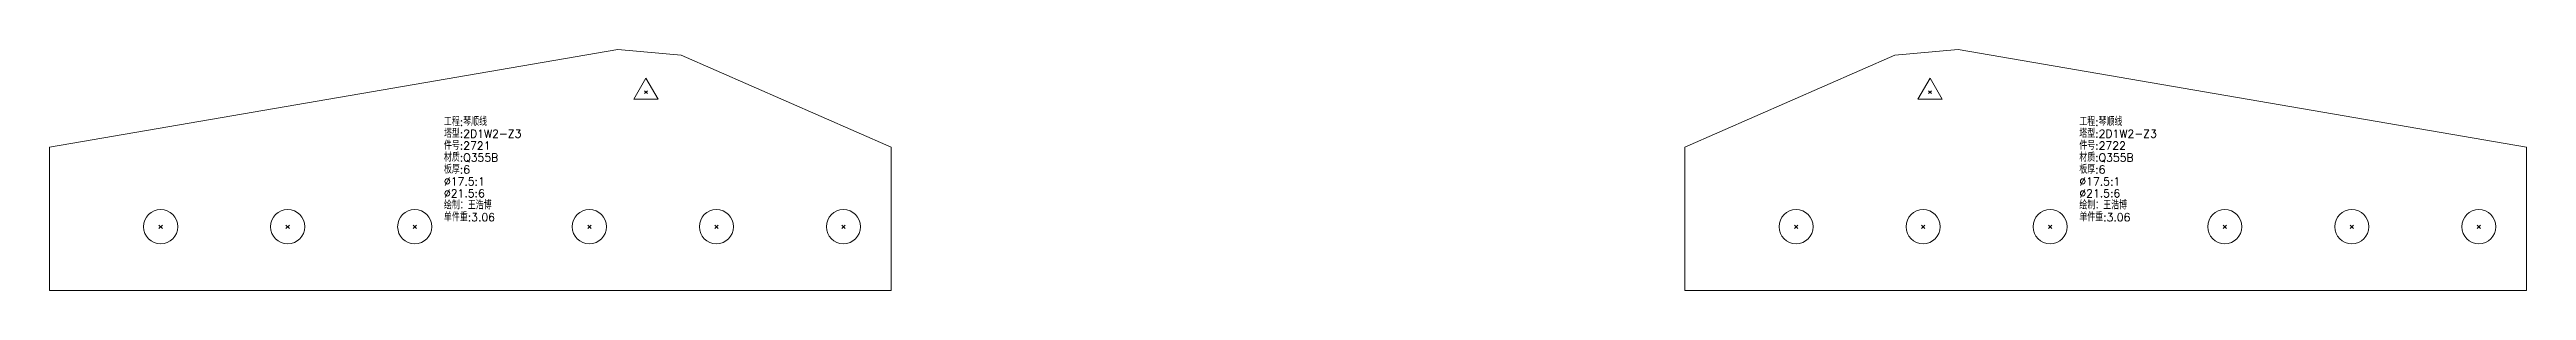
# Model space of a CAD drawing. Extents: x -580 to 8755, y 0 to 14723.
# Drawn here: x 1272 to 2832, y 3027 to 3179 of the extents above; entities that cross this region are included whole.
import ezdxf
from ezdxf.enums import TextEntityAlignment as Align

# ---------------------------------------------------------------- set-up
doc = ezdxf.new("R2010")
doc.units = 0
doc.header["$MEASUREMENT"] = 0
doc.layers.add('1', color=7, linetype='CONTINUOUS', lineweight=25)
doc.styles.get("Standard").update_dxf_attribs({"font": 'simplex.shx', "width": 0.7, "height": 3, "bigfont": 'gbhzfs.shx'})

msp = doc.modelspace()

# ---------------------------------------------------------------- texts
at = {"layer": '1', "color": 7, "linetype": 'Continuous', "lineweight": 18}
for s, p in [('工程:琴顺线', (1520.86581, 3129.30709)), ('工程:琴顺线', (2550.86581, 3129.30709)), ('件号:2721', (1520.86581, 3114.30709)), ('塔型:2D1W2-Z3', (1520.86581, 3121.80709)), ('件号:2722', (2550.86581, 3114.30709)), ('塔型:2D1W2-Z3', (2550.86581, 3121.80709)), ('材质:Q355B', (1520.86581, 3106.80709)), ('板厚:6', (1520.86581, 3099.30709)), ('材质:Q355B', (2550.86581, 3106.80709)), ('板厚:6', (2550.86581, 3099.30709)), ('%%c17.5:1', (1520.86581, 3091.80709)), ('%%c21.5:6', (1520.86581, 3084.30709)), ('%%c17.5:1', (2550.86581, 3091.80709)), ('%%c21.5:6', (2550.86581, 3084.30709)), ('绘制：王浩博', (1520.86581, 3076.80709)), ('单件重:3.06', (1520.86581, 3069.30709)), ('绘制：王浩博', (2550.86581, 3076.80709)), ('单件重:3.06', (2550.86581, 3069.30709))]:
    msp.add_text(s, height=5, dxfattribs=at).set_placement(p, align=Align.BOTTOM_LEFT)

# ---------------------------------------------------------------- linework, layer by layer
at = {"layer": '1', "color": 7, "linetype": 'Continuous', "lineweight": 18}
for p, q in [((1630.42917, 3178.66179), (1272.46155, 3117.32081)), ((1670.26945, 3175.09087), (1630.42917, 3178.66179)), ((1802.46155, 3117.32081), (1670.26945, 3175.09087)), ((2434.65366, 3175.09087), (2302.46155, 3117.32081)), ((2474.49394, 3178.66179), (2434.65366, 3175.09087)), ((2832.46155, 3117.32081), (2474.49394, 3178.66179)), ((1272.46155, 3117.32081), (1272.46155, 3027.32081)), ((1802.46155, 3027.32081), (1802.46155, 3117.32081)), ((2302.46155, 3117.32081), (2302.46155, 3027.32081)), ((2832.46155, 3027.32081), (2832.46155, 3117.32081)), ((1272.46155, 3027.32081), (1802.46155, 3027.32081)), ((2302.46155, 3027.32081), (2832.46155, 3027.32081))]:
    msp.add_line(p, q, dxfattribs=at)
at = {"layer": '1', "color": 7, "linetype": 'Continuous', "lineweight": 13}
for p, q in [((1648.1175, 3160.72822), (1640.54, 3147.60322)), ((1647.2425, 3151.10322), (1648.9925, 3152.85322)), ((1648.9925, 3151.10322), (1647.2425, 3152.85322)), ((1655.695, 3147.60322), (1648.1175, 3160.72822)), ((2456.80561, 3160.72822), (2449.22811, 3147.60322)), ((2455.93061, 3151.10322), (2457.68061, 3152.85322)), ((2457.68061, 3151.10322), (2455.93061, 3152.85322)), ((2464.38311, 3147.60322), (2456.80561, 3160.72822)), ((1640.54, 3147.60322), (1655.695, 3147.60322)), ((2449.22811, 3147.60322), (2464.38311, 3147.60322)), ((1341.38655, 3066.24581), (1343.53655, 3068.39581)), ((1343.53655, 3066.24581), (1341.38655, 3068.39581)), ((1421.38655, 3066.24581), (1423.53655, 3068.39581)), ((1423.53655, 3066.24581), (1421.38655, 3068.39581)), ((1501.38655, 3066.24581), (1503.53655, 3068.39581)), ((1503.53655, 3066.24581), (1501.38655, 3068.39581)), ((1611.38655, 3066.24581), (1613.53655, 3068.39581)), ((1613.53655, 3066.24581), (1611.38655, 3068.39581)), ((1691.38655, 3066.24581), (1693.53655, 3068.39581)), ((1693.53655, 3066.24581), (1691.38655, 3068.39581)), ((1771.38655, 3066.24581), (1773.53655, 3068.39581)), ((1773.53655, 3066.24581), (1771.38655, 3068.39581)), ((2371.38655, 3066.24581), (2373.53655, 3068.39581)), ((2373.53655, 3066.24581), (2371.38655, 3068.39581)), ((2451.38655, 3066.24581), (2453.53655, 3068.39581)), ((2453.53655, 3066.24581), (2451.38655, 3068.39581)), ((2531.38655, 3066.24581), (2533.53655, 3068.39581)), ((2533.53655, 3066.24581), (2531.38655, 3068.39581)), ((2641.38655, 3066.24581), (2643.53655, 3068.39581)), ((2643.53655, 3066.24581), (2641.38655, 3068.39581)), ((2721.38655, 3066.24581), (2723.53655, 3068.39581)), ((2723.53655, 3066.24581), (2721.38655, 3068.39581)), ((2801.38655, 3066.24581), (2803.53655, 3068.39581)), ((2803.53655, 3066.24581), (2801.38655, 3068.39581))]:
    msp.add_line(p, q, dxfattribs=at)
for centre in [(1342.46155, 3067.32081), (1422.46155, 3067.32081), (1502.46155, 3067.32081), (1612.46155, 3067.32081), (1692.46155, 3067.32081), (1772.46155, 3067.32081), (2372.46155, 3067.32081), (2452.46155, 3067.32081), (2532.46155, 3067.32081), (2642.46155, 3067.32081), (2722.46155, 3067.32081), (2802.46155, 3067.32081)]:
    msp.add_circle(centre, 10.75, dxfattribs=at)

msp.set_redraw_order([(e.dxf.handle, doc.entitydb.next_handle()) for e in msp.query("TEXT MTEXT ATTDEF DIMENSION ARC_DIMENSION")])  # texts and dimensions are drawn at this point

doc.saveas('drawing.dxf')
